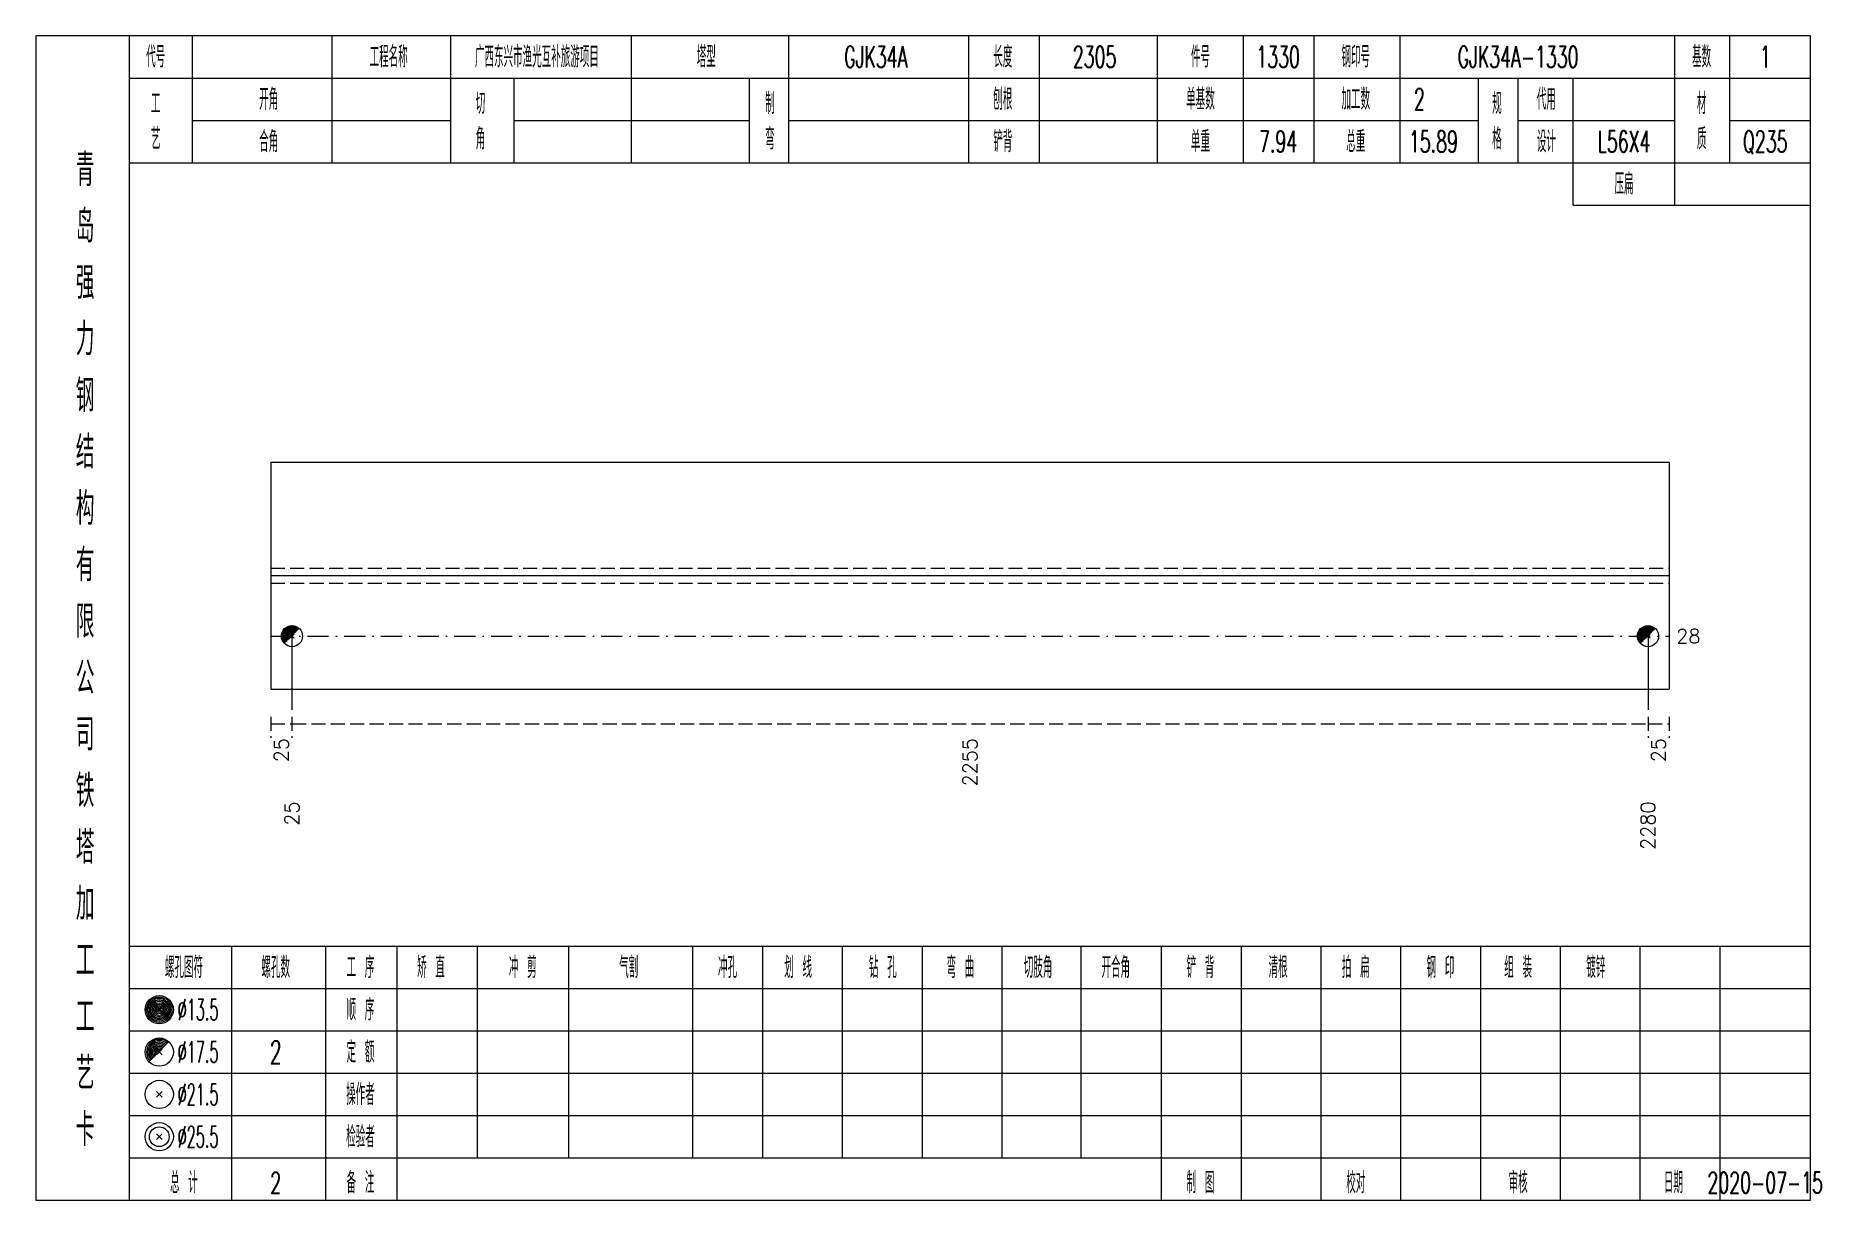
# Model space of a CAD drawing. Extents: x 0 to 2606, y -377 to 6479.
# Drawn here: x 1045.6 to 1298.5, y 350 to 515 of the extents above; entities that cross this region are included whole.
import ezdxf
from ezdxf.enums import TextEntityAlignment as Align

# ---------------------------------------------------------------- set-up
doc = ezdxf.new("R2010")
doc.units = 0
doc.header["$MEASUREMENT"] = 0
doc.linetypes.add('一点画线', pattern=[5.2, 3, -1, 0.2, -1])
doc.linetypes.add('虚线', pattern=[2.75, 2, -0.75])
doc.layers.get('0').update_dxf_attribs({"linetype": 'CONTINUOUS', "lineweight": 25})
doc.layers.add('1', color=7, linetype='CONTINUOUS', lineweight=25)
doc.layers.add('4', color=7, linetype='CONTINUOUS', lineweight=25)
doc.styles.get("Standard").update_dxf_attribs({"font": 'simplex.shx', "width": 0.7, "height": 3, "bigfont": 'gbhzfs.shx'})

msp = doc.modelspace()

# ---------------------------------------------------------------- texts
at = {"color": 7, "linetype": 'Continuous', "lineweight": 13}
msp.add_text('28', height=2, dxfattribs=at).set_placement((1278, 429.93), align=Align.MIDDLE_LEFT)
at = {"color": 8, "linetype": 'Continuous', "lineweight": 9}
for s, p in [('25', (1080.4, 415.5)), ('2255', (1177.95, 415.5)), ('25', (1275.5, 415.5))]:
    msp.add_text(s, height=2, rotation=90, dxfattribs=at).set_placement(p, align=Align.MIDDLE_RIGHT)
at = {"layer": '1', "color": 7, "linetype": 'Continuous', "lineweight": 13}
for s, p in [('25', (1081.9, 406.5)), ('2280', (1274, 406.5))]:
    msp.add_text(s, height=2, rotation=90, dxfattribs=at).set_placement(p, align=Align.MIDDLE_RIGHT)
at = {"layer": '4', "color": 1, "linetype": 'Continuous', "lineweight": 13}
for s, height, width, p in [('代号', 3, 0.6, (1062.6, 512)), ('工程名称', 3, 0.6, (1095.6, 512)), ('广西东兴市渔光互补旅游项目', 3, 0.6, (1116.6, 512)), ('塔型', 3, 0.6, (1140.6, 512)), ('GJK34A', 3, 0.6, (1164.6, 512)), ('长度', 3, 0.6, (1182.6, 512)), ('2305', 3, 0.6, (1195.6, 512)), ('件号', 3, 0.6, (1210.6, 512)), ('1330', 3, 0.6, (1221.6, 512)), ('钢印号', 3, 0.6, (1232.6, 512)), ('GJK34A-1330', 3, 0.6, (1255.6, 512)), ('基数', 3, 0.6, (1281.6, 512)), ('1', 3, 0.6, (1290.6, 512)), ('工', 3, 0.6, (1062.6, 505.4)), ('开角', 3, 0.6, (1078.6, 506)), ('切', 3, 0.6, (1108.6, 505.4)), ('制', 3, 0.6, (1149.6, 505.4)), ('刨根', 3, 0.6, (1182.6, 506)), ('单基数', 3, 0.6, (1210.6, 506)), ('加工数', 3, 0.6, (1232.6, 506)), ('2', 3, 0.6, (1241.6, 506)), ('规', 3, 0.6, (1252.6, 505.4)), ('代用', 3, 0.6, (1259.6, 506)), ('材', 3, 0.6, (1281.6, 505.4)), ('艺', 3, 0.6, (1062.6, 500.4)), ('合角', 3, 0.6, (1078.6, 500)), ('角', 3, 0.6, (1108.6, 500.4)), ('弯', 3, 0.6, (1149.6, 500.4)), ('铲背', 3, 0.6, (1182.6, 500)), ('单重', 3, 0.6, (1210.6, 500)), ('7.94', 3, 0.6, (1221.6, 500)), ('总重', 3, 0.6, (1232.6, 500)), ('15.89', 3, 0.6, (1243.6, 500)), ('格', 3, 0.6, (1252.6, 500.4)), ('设计', 3, 0.6, (1259.6, 500)), ('L56X4', 3, 0.6, (1270.6, 500)), ('质', 3, 0.6, (1281.6, 500.4)), ('Q235', 3, 0.6, (1290.6, 500)), ('青', 4.6, 0.8, (1052.6, 496)), ('压扁', 3, 0.6, (1270.6, 494)), ('岛', 4.6, 0.8, (1052.6, 488)), ('强', 4.6, 0.8, (1052.6, 480)), ('力', 4.6, 0.8, (1052.6, 472)), ('钢', 4.6, 0.8, (1052.6, 464)), ('结', 4.6, 0.8, (1052.6, 456)), ('构', 4.6, 0.8, (1052.6, 448)), ('有', 4.6, 0.8, (1052.6, 440)), ('限', 4.6, 0.8, (1052.6, 432)), ('公', 4.6, 0.8, (1052.6, 424)), ('司', 4.6, 0.8, (1052.6, 416)), ('铁', 4.6, 0.8, (1052.6, 408)), ('塔', 4.6, 0.8, (1052.6, 400)), ('加', 4.6, 0.8, (1052.6, 392)), ('工', 4.6, 0.8, (1052.6, 384)), ('螺孔图符', 3, 0.6, (1066.6, 383)), ('螺孔数', 3, 0.6, (1079.6, 383)), ('工 序', 3, 0.6, (1091.6, 383)), ('矫 直', 3, 0.6, (1101.6, 383)), ('冲 剪', 3, 0.6, (1114.6, 383)), ('气割', 3, 0.6, (1129.6, 383)), ('冲孔', 3, 0.6, (1143.6, 383)), ('划 线', 3, 0.6, (1153.6, 383)), ('钻 孔', 3, 0.6, (1165.6, 383)), ('弯 曲', 3, 0.6, (1176.6, 383)), ('切肢角', 3, 0.6, (1187.6, 383)), ('开合角', 3, 0.6, (1198.6, 383)), ('铲 背', 3, 0.6, (1210.6, 383)), ('清根', 3, 0.6, (1221.6, 383)), ('拍 扁', 3, 0.6, (1232.6, 383)), ('钢 印', 3, 0.6, (1244.6, 383)), ('组 装', 3, 0.6, (1255.6, 383)), ('镀锌', 3, 0.6, (1266.6, 383)), ('工', 4.6, 0.8, (1052.6, 376)), ('%%C13.5', 3, 0.5, (1068.6, 377)), ('顺 序', 3, 0.6, (1091.6, 377)), ('%%C17.5', 3, 0.5, (1068.6, 371)), ('2', 3.2, 0.6, (1079.6, 371)), ('定 额', 3, 0.6, (1091.6, 371)), ('艺', 4.6, 0.8, (1052.6, 368)), ('操作者', 3, 0.6, (1091.6, 365)), ('%%C21.5', 3, 0.5, (1068.6, 365)), ('卡', 4.6, 0.8, (1052.6, 360)), ('%%C25.5', 3, 0.5, (1068.6, 359)), ('检验者', 3, 0.6, (1091.6, 359)), ('总 计', 3, 0.6, (1066.6, 352.5)), ('备 注', 3, 0.6, (1091.6, 352.5)), ('制 图', 3, 0.6, (1210.6, 352.5)), ('校对', 3, 0.6, (1232.6, 352.5)), ('审核', 3, 0.6, (1255.6, 352.5)), ('日期', 3, 0.6, (1277.6, 352.5)), ('2', 3, 0.6, (1079.6, 352.5)), ('2020-07-15', 3, 0.6, (1290.6, 352.5))]:
    msp.add_text(s, height=height, dxfattribs=dict(at, width=width)).set_placement(p, align=Align.MIDDLE_CENTER)

# ---------------------------------------------------------------- linework, layer by layer
at = {"color": 7, "linetype": 'Continuous', "lineweight": 18}
for p, q in [((1078.9, 454.57), (1078.9, 422.43)), ((1078.9, 454.57), (1277, 454.57)), ((1277, 454.57), (1277, 422.43)), ((1078.9, 438.5), (1277, 438.5))]:
    msp.add_line(p, q, dxfattribs=at)
at = {"color": 1, "linetype": '虚线', "lineweight": 18}
for p, q in [((1078.9, 439.57), (1277, 439.57)), ((1078.9, 437.43), (1277, 437.43))]:
    msp.add_line(p, q, dxfattribs=at)
at = {"color": 3, "linetype": '一点画线', "lineweight": 13}
msp.add_line((1078.9, 429.93), (1277, 429.93), dxfattribs=at)
at = {"color": 7, "linetype": 'Continuous', "lineweight": 13}
for p, q in [((1081.9, 429.93), (1081.9, 419.5)), ((1274, 429.93), (1274, 419.5))]:
    msp.add_line(p, q, dxfattribs=at)
at = {"color": 8, "linetype": '虚线', "lineweight": 9}
for p, q in [((1078.9, 418.5), (1078.9, 415.5)), ((1078.9, 417.5), (1081.9, 417.5)), ((1081.9, 418.5), (1081.9, 415.5)), ((1081.9, 418.5), (1081.9, 415.5)), ((1081.9, 417.5), (1274, 417.5)), ((1274, 418.5), (1274, 415.5)), ((1274, 418.5), (1274, 415.5)), ((1274, 417.5), (1277, 417.5)), ((1277, 418.5), (1277, 415.5))]:
    msp.add_line(p, q, dxfattribs=at)
at = {"layer": '1', "color": 7, "linetype": 'Continuous', "lineweight": 0}
for p, q in [((1081.6, 429.63), (1082.2, 430.23)), ((1081.6, 430.23), (1082.2, 429.63)), ((1273.7, 429.63), (1274.3, 430.23)), ((1273.7, 430.23), (1274.3, 429.63))]:
    msp.add_line(p, q, dxfattribs=at)
at = {"layer": '1', "color": 7, "linetype": 'Continuous', "lineweight": 18}
msp.add_line((1078.9, 422.43), (1277, 422.43), dxfattribs=at)
at = {"layer": '1', "color": 7, "linetype": 'Continuous', "lineweight": 13}
for centre in [(1081.9, 429.93), (1274, 429.93)]:
    msp.add_circle(centre, 1.5, dxfattribs=at)
for centre, radius in [((1081.9, 429.93), 1.35), ((1081.9, 429.93), 1.2), ((1081.9, 429.93), 1.05), ((1081.9, 429.93), 0.9), ((1081.9, 429.93), 0.75), ((1081.9, 429.93), 0.6), ((1081.9, 429.93), 0.45), ((1081.9, 429.93), 0.3), ((1081.9, 429.93), 0.15), ((1274, 429.93), 1.35), ((1274, 429.93), 1.2), ((1274, 429.93), 1.05), ((1274, 429.93), 0.9), ((1274, 429.93), 0.75), ((1274, 429.93), 0.6), ((1274, 429.93), 0.45), ((1274, 429.93), 0.3), ((1274, 429.93), 0.15)]:
    msp.add_arc(centre, radius, 45, 225, dxfattribs=at)
at = {"layer": '4', "color": 1, "linetype": 'Continuous', "lineweight": 18}
for p, q in [((1058.9, 350), (1058.9, 515)), ((1067.8, 497), (1067.8, 515)), ((1087.6, 497), (1087.6, 515)), ((1104.4, 497), (1104.4, 515)), ((1130, 497), (1130, 515)), ((1152.3, 497), (1152.3, 515)), ((1177.8, 497), (1177.8, 515)), ((1187.8, 497), (1187.8, 515)), ((1204.5, 497), (1204.5, 515)), ((1216.7, 497), (1216.7, 515)), ((1226.7, 497), (1226.7, 515)), ((1238.9, 497), (1238.9, 515)), ((1277.8, 491), (1277.8, 515)), ((1285.6, 497), (1285.6, 515)), ((1058.9, 509), (1297, 509)), ((1113.4, 497), (1113.4, 509)), ((1146.7, 497), (1146.7, 509)), ((1250, 497), (1250, 509)), ((1255.6, 497), (1255.6, 509)), ((1263.4, 491), (1263.4, 509)), ((1067.8, 503), (1104.4, 503)), ((1113.4, 503), (1146.7, 503)), ((1152.3, 503), (1250, 503)), ((1255.6, 503), (1277.8, 503)), ((1285.6, 503), (1297, 503)), ((1058.9, 497), (1297, 497)), ((1263.4, 491), (1297, 491)), ((1058.9, 386), (1297, 386)), ((1073.4, 350), (1073.4, 386)), ((1086.7, 350), (1086.7, 386)), ((1096.8, 350), (1096.8, 386)), ((1108.2, 356), (1108.2, 386)), ((1121.1, 356), (1121.1, 386)), ((1138.7, 356), (1138.7, 386)), ((1148.6, 356), (1148.6, 386)), ((1159.9, 356), (1159.9, 386)), ((1171.2, 356), (1171.2, 386)), ((1182.5, 356), (1182.5, 386)), ((1193.7, 356), (1193.7, 386)), ((1205.1, 356), (1205.1, 386)), ((1216.4, 356), (1216.4, 386)), ((1227.7, 356), (1227.7, 386)), ((1239, 356), (1239, 386)), ((1250.3, 356), (1250.3, 386)), ((1261.6, 356), (1261.6, 386)), ((1272.9, 356), (1272.9, 386)), ((1284.2, 356), (1284.2, 386)), ((1058.9, 380), (1297, 380)), ((1058.9, 374), (1297, 374)), ((1058.9, 368), (1297, 368)), ((1058.9, 362), (1297, 362)), ((1058.9, 356), (1297, 356)), ((1205.1, 350), (1205.1, 356)), ((1216.4, 350), (1216.4, 356)), ((1227.7, 350), (1227.7, 356)), ((1239, 350), (1239, 356)), ((1250.3, 350), (1250.3, 356)), ((1261.6, 350), (1261.6, 356)), ((1272.9, 350), (1272.9, 356)), ((1284.2, 350), (1284.2, 356))]:
    msp.add_line(p, q, dxfattribs=at)
at = {"layer": '4', "color": 7, "linetype": 'Continuous', "lineweight": 13}
for p, q in [((1062.9, 376.8), (1063.3, 377.2)), ((1063.3, 376.8), (1062.9, 377.2)), ((1062.7, 364.6), (1063.5, 365.4)), ((1063.5, 364.6), (1062.7, 365.4)), ((1062.7, 358.6), (1063.5, 359.4)), ((1063.5, 358.6), (1062.7, 359.4))]:
    msp.add_line(p, q, dxfattribs=at)
at = {"layer": '4', "color": 7, "linetype": 'Continuous', "lineweight": 0}
for p, q in [((1062.7, 370.6), (1063.5, 371.4)), ((1062.7, 371.4), (1063.5, 370.6))]:
    msp.add_line(p, q, dxfattribs=at)
at = {"layer": '4', "color": 1, "linetype": 'Continuous', "lineweight": 18}
msp.add_lwpolyline([(1045.6, 515), (1045.6, 350), (1297, 350), (1297, 515)], close=True, dxfattribs=at)
at = {"layer": '4', "color": 7, "linetype": 'Continuous', "lineweight": 13}
for centre, radius in [((1063.1, 377), 2), ((1063.1, 377), 1.8), ((1063.1, 377), 1.6), ((1063.1, 377), 1.4), ((1063.1, 377), 1.2), ((1063.1, 377), 1), ((1063.1, 377), 0.8), ((1063.1, 377), 0.6), ((1063.1, 377), 0.4), ((1063.1, 377), 0.2), ((1063.1, 371), 2), ((1063.1, 365), 2), ((1063.1, 359), 2), ((1063.1, 359), 1.4)]:
    msp.add_circle(centre, radius, dxfattribs=at)
for radius in [1.8, 1.6, 1.4, 1.2, 1, 0.8, 0.6, 0.4, 0.2]:
    msp.add_arc((1063.1, 371), radius, 45, 225, dxfattribs=at)

msp.set_redraw_order([(e.dxf.handle, doc.entitydb.next_handle()) for e in msp.query("TEXT MTEXT ATTDEF DIMENSION ARC_DIMENSION")])  # texts and dimensions are drawn at this point

doc.saveas('drawing.dxf')
